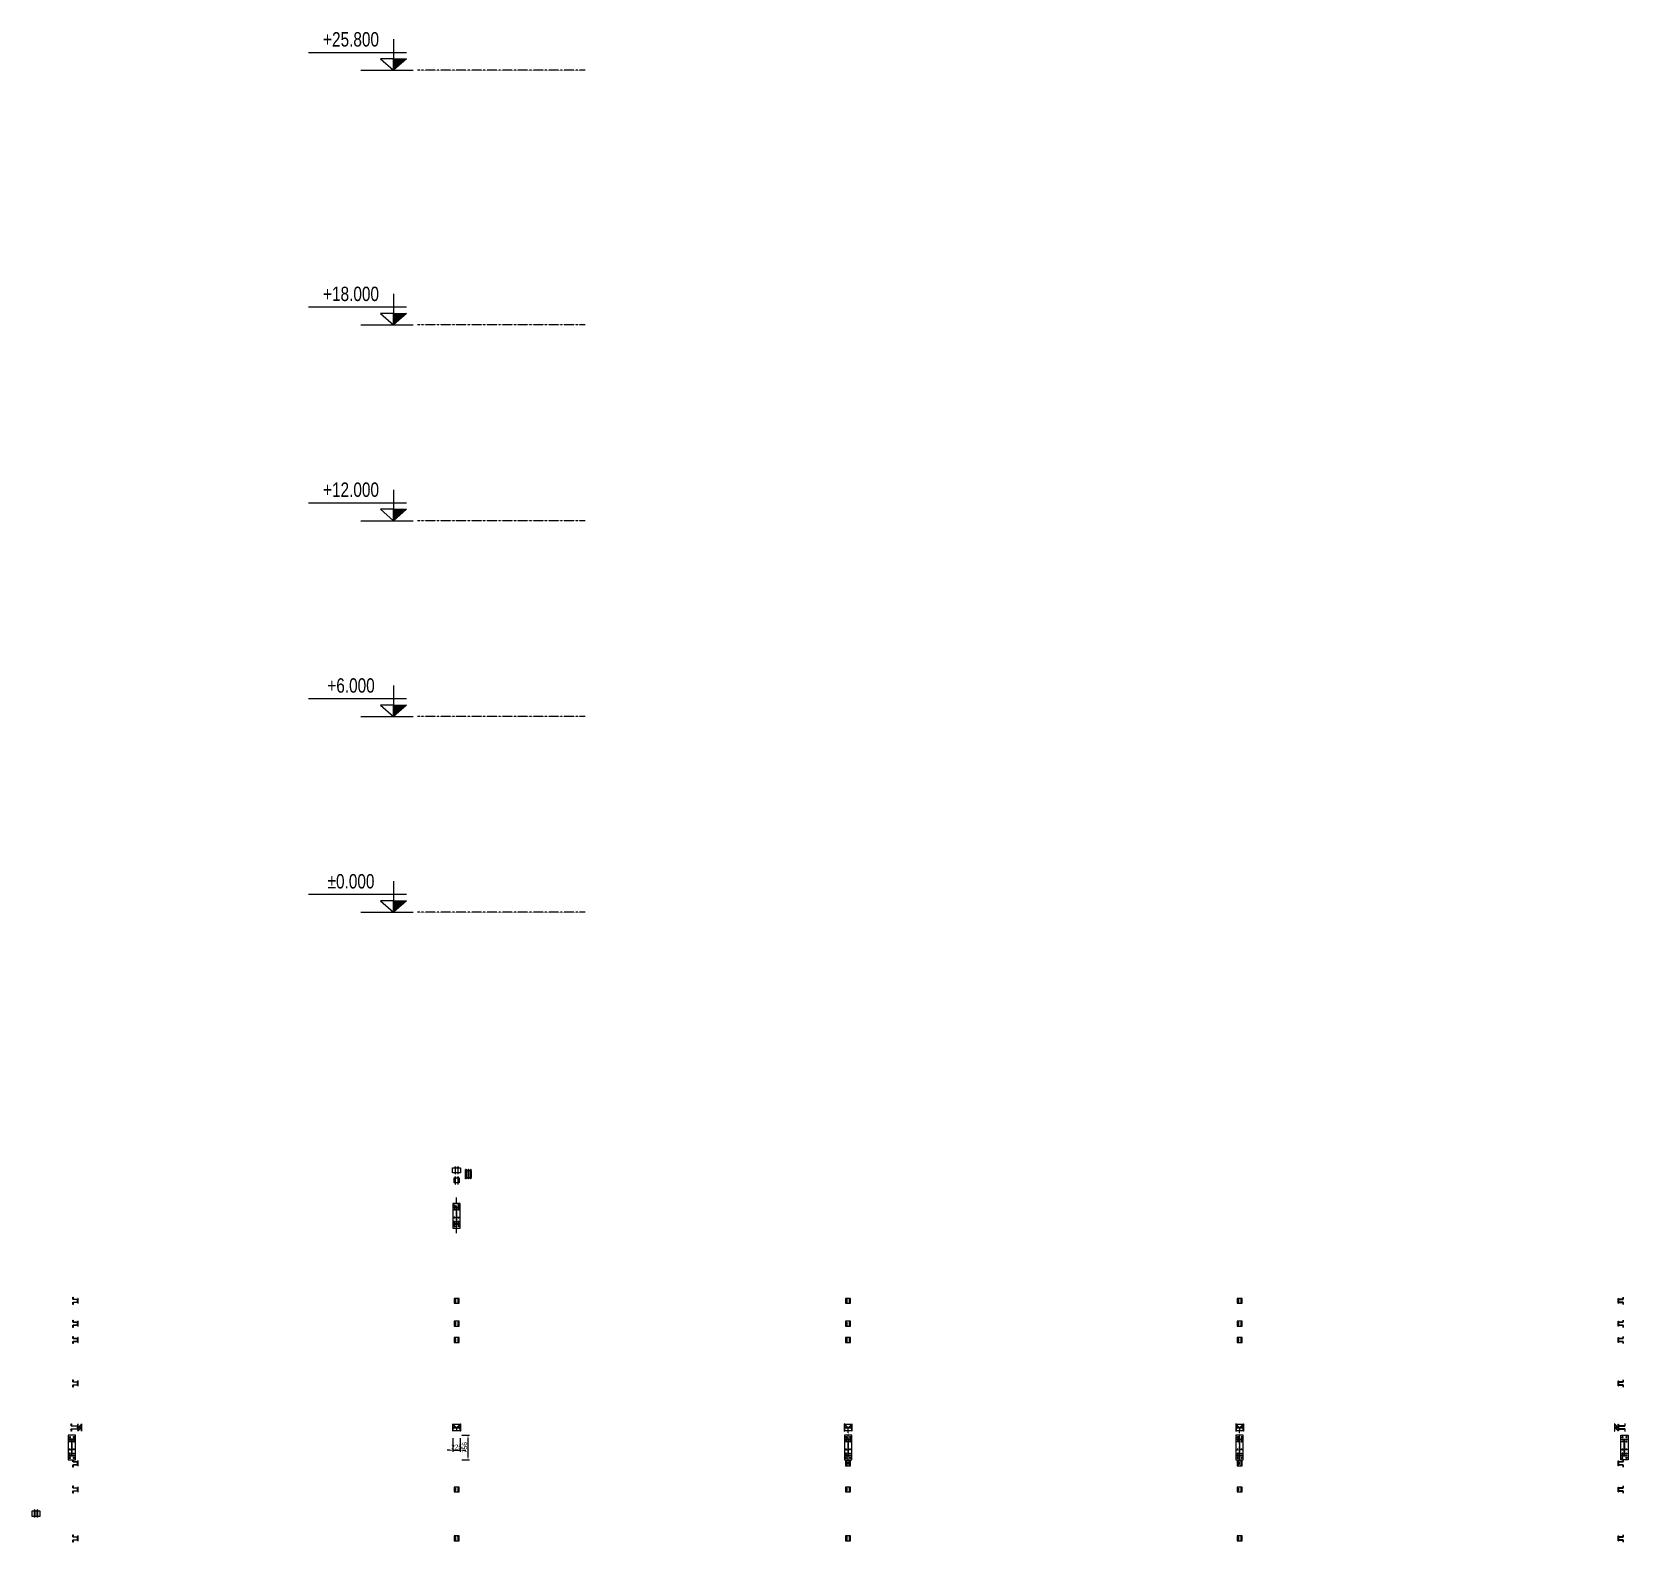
# Model space of a CAD drawing. Header units: millimetres. Extents: x -9238 to 1183474, y -200395 to 125651.
# Drawn here: x 1134554 to 1183474, y -187952 to -141676 of the extents above; entities that cross this region are included whole.
import ezdxf
from ezdxf.enums import TextEntityAlignment as Align

# ---------------------------------------------------------------- set-up
doc = ezdxf.new("R2010")
doc.units = ezdxf.units.MM
doc.header["$LTSCALE"] = 5
doc.header["$PDMODE"] = 35
doc.header["$PDSIZE"] = 5
doc.linetypes.add('CENTER', pattern=[2, 1.25, -0.25, 0.25, -0.25])
doc.linetypes.add('HIDDEN', pattern=[0.375, 0.25, -0.125])
for name, color, linetype in [('10_Steel_QHP', 7, 'Continuous'), ('17_Steel section_QHP', 210, 'Continuous'), ('18_Steel plate_QHP', 140, 'Continuous'), ('19_Bolt_QHP', 2, 'Continuous'), ('1_Gridline_QHP', 251, 'CENTER'), ('26_Checker plate_QHP', 146, 'Continuous'), ('2_Hidden_QHP', 8, 'HIDDEN'), ('4_Text data_QHP', 255, 'Continuous'), ('9_Dim_QHP', 7, 'Continuous')]:
    doc.layers.add(name, color=color, linetype=linetype)
doc.styles.add('VNI', font='vn_vni.shx', dxfattribs={"width": 0.8})
doc.dimstyles.new('QHP 1-50', dxfattribs={"dimscale": 50, "dimtxt": 3, "dimasz": 1.75, "dimexe": 1, "dimexo": 1, "dimgap": 0.5, "dimtad": 1, "dimdec": 0, "dimzin": 0, "dimdsep": 46, "dimtxsty": 'VNI', "dimcen": 4, "dimdle": 1, "dimclrd": 251, "dimclre": 251, "dimclrt": 255, "dimazin": 0, "dimtfac": 1, "dimtdec": 0, "dimtix": 1, "dimtmove": 2, "dimatfit": 3, "dimldrblk": 'OPEN30', "dimfxl": 7.5, "dimfxlon": 1, "dimtolj": 1, "dimtzin": 0, "dimarcsym": 0})
pattern_1 = [(45, (-78083.88, -307284.343), (-13.47038418, 13.47038418), []), (45, (-78074.9, -307284.343), (-13.47038418, 13.47038418), [])]
pattern_2 = [(45, (-1121545.437, -584787.4727), (-2.2450640303, 2.2450640303), [])]
pattern_3 = [(45, (-1120681.2776, -582107.4727), (-2.2450640303, 2.2450640303), [])]
pattern_4 = [(45, (-1120681.2776, -581607.4727), (-2.2450640303, 2.2450640303), [])]
pattern_5 = [(45, (-1120681.2776, -583437.4727), (-2.2450640303, 2.2450640303), [])]
pattern_6 = [(45, (-1120681.2776, -585887.4727), (-2.2450640303, 2.2450640303), [])]
pattern_7 = [(45, (-1120681.2776, -586687.4727), (-2.2450640303, 2.2450640303), [])]
pattern_8 = [(45, (-1120681.2776, -588187.4727), (-2.2450640303, 2.2450640303), [])]
pattern_9 = [(45, (-1120681.2776, -580907.4727), (-2.2450640303, 2.2450640303), [])]
pattern_10 = [(45, (-1213860.482, -121851.399), (-13.47038418, 13.47038418), []), (45, (-1213851.502, -121851.399), (-13.47038418, 13.47038418), [])]

msp = doc.modelspace()

# ---------------------------------------------------------------- blocks, each defined once
blk = doc.blocks.new('A$C7a43958b')
at = {"color": 6}
for points in [[(-45, 150), (-35, 150), (-35, 185), (-45, 185)], [(-45, 0), (-35, 0), (-35, -35), (-45, -35)], [(35, 150), (45, 150), (45, 185), (35, 185)], [(35, 0), (45, 0), (45, -35), (35, -35)]]:
    blk.add_lwpolyline(points, close=True, dxfattribs=at)
at = {"layer": '18_Steel plate_QHP'}
blk.add_lwpolyline([(-125, 0), (125, 0), (125, 150), (-125, 150)], close=True, dxfattribs=at)
at = {"layer": '1_Gridline_QHP'}
for p, q in [((-40, 190), (-40, -40)), ((40, 190), (40, -40))]:
    blk.add_line(p, q, dxfattribs=at)
at = {"layer": '2_Hidden_QHP'}
for points in [[(-45, -35), (-45, 185), (-35, 185), (-35, -35)], [(35, -35), (35, 185), (45, 185), (45, -35)]]:
    blk.add_lwpolyline(points, close=True, dxfattribs=at)
blk = doc.blocks.new('TT_AB_M30_B_QHP')
at = {"layer": '19_Bolt_QHP'}
for p, q in [((-27, 0), (27, 0)), ((0, 27), (0, -27))]:
    blk.add_line(p, q, dxfattribs=at)
at = {"layer": '19_Bolt_QHP', "flags": 128}
for points in [[(-27, 27, 0.5, 0.5, 0), (27, -27, 2, 2, 0)], [(27, 27, 0.5, 0.5, 0), (-27, -27, 2, 2, 0)]]:
    blk.add_lwpolyline(points, format="xyseb", dxfattribs=at)
at = {"layer": '19_Bolt_QHP'}
blk.add_circle((0, 0), 15, dxfattribs=at)
blk = doc.blocks.new('AB-001')
at = {"layer": '17_Steel section_QHP'}
h = blk.add_hatch(dxfattribs=at)
h.set_pattern_fill('ANSI32', color=256, scale=2)
h.set_pattern_definition(pattern_10)
h.paths.add_polyline_path([(-88, 120), (88, 120), (88, 128), (2, 128), (2, 628), (88, 628), (88, 636), (-88, 636), (-88, 628), (-2, 628), (-2, 128), (-88, 128)])
blk.add_lwpolyline([(-88, 120), (88, 120), (88, 128), (2, 128), (2, 628), (88, 628), (88, 636), (-88, 636), (-88, 628), (-2, 628), (-2, 128), (-88, 128)], close=True, dxfattribs=at)
at = {"layer": '18_Steel plate_QHP'}
blk.add_lwpolyline([(-112, 0), (112, 0), (112, 756), (-112, 756)], close=True, dxfattribs=at)
at = {"layer": '1_Gridline_QHP'}
blk.add_line((0, -154), (0, 930), dxfattribs=at)
at = {"layer": '19_Bolt_QHP'}
for p in [(-60, 696), (-60, 566)]:
    blk.add_blockref('TT_AB_M30_B_QHP', p, dxfattribs=at)
at = {"layer": '19_Bolt_QHP', "xscale": -1}
for p in [(60, 696), (60, 566)]:
    blk.add_blockref('TT_AB_M30_B_QHP', p, dxfattribs=at)
at = {"layer": '19_Bolt_QHP', "xscale": -1, "rotation": 180}
for p in [(-60, 320), (-60, 190), (-60, 60)]:
    blk.add_blockref('TT_AB_M30_B_QHP', p, dxfattribs=at)
at = {"layer": '19_Bolt_QHP', "rotation": 180}
for p in [(60, 320), (60, 190), (60, 60)]:
    blk.add_blockref('TT_AB_M30_B_QHP', p, dxfattribs=at)
blk = doc.blocks.new('*D103')
at = {"layer": '9_Dim_QHP', "color": 251, "lineweight": -2, "transparency": 16777216}
for p, q in [((1147732, -184677), (1147968, -184677)), ((1147918, -184764), (1147918, -185345)), ((1147732, -185433), (1147968, -185433))]:
    blk.add_line(p, q, dxfattribs=at)
at = {"layer": '9_Dim_QHP', "color": 251, "transparency": 16777216}
for points in [[(1147904, -184764), (1147933, -184764), (1147918, -184677)], [(1147904, -185345), (1147933, -185345), (1147918, -185433)]]:
    blk.add_solid(points, dxfattribs=at)
at = {"layer": 'Defpoints', "color": 0, "transparency": 16777216}
for p in [(1147682, -184677), (1147682, -185433), (1147918, -185433)]:
    blk.add_point(p, dxfattribs=at)
at = {"layer": '9_Dim_QHP', "color": 255, "transparency": 16777216, "insert": (1147818, -185055), "char_height": 150, "attachment_point": 5, "rotation": 90, "style": 'VNI'}
blk.add_mtext('\\A1;756', dxfattribs=at)
blk = doc.blocks.new('_Open30')
at = {"lineweight": -2}
for p, q in [((-1, 0.27), (0, 0)), ((0, 0), (-1, -0.27)), ((0, 0), (-1, 0))]:
    blk.add_line(p, q, dxfattribs=at)
blk = doc.blocks.new('*D104')
at = {"layer": '9_Dim_QHP', "color": 251, "lineweight": -2, "transparency": 16777216}
for p, q in [((1147457, -184765), (1147457, -185190)), ((1147682, -184765), (1147682, -185190)), ((1147369, -185140), (1147282, -185140)), ((1147457, -185140), (1147682, -185140)), ((1147769, -185140), (1147857, -185140))]:
    blk.add_line(p, q, dxfattribs=at)
at = {"layer": '9_Dim_QHP', "color": 251, "transparency": 16777216}
for points in [[(1147369, -185126), (1147369, -185155), (1147457, -185140)], [(1147769, -185126), (1147769, -185155), (1147682, -185140)]]:
    blk.add_solid(points, dxfattribs=at)
at = {"layer": 'Defpoints', "color": 0, "transparency": 16777216}
for p in [(1147457, -184677), (1147682, -184677), (1147682, -185140)]:
    blk.add_point(p, dxfattribs=at)
at = {"layer": '9_Dim_QHP', "color": 255, "transparency": 16777216, "insert": (1147569, -185040), "char_height": 150, "attachment_point": 5, "style": 'VNI'}
blk.add_mtext('\\A1;225', dxfattribs=at)
blk = doc.blocks.new('EB-002')
at = {"color": 6}
for points in [[(-45, 150), (-35, 150), (-35, 185), (-45, 185)], [(-45, 0), (-35, 0), (-35, -35), (-45, -35)], [(35, 150), (45, 150), (45, 185), (35, 185)], [(35, 0), (45, 0), (45, -35), (35, -35)]]:
    blk.add_lwpolyline(points, close=True, dxfattribs=at)
at = {"layer": '18_Steel plate_QHP'}
blk.add_lwpolyline([(-125, 0), (125, 0), (125, 150), (-125, 150)], close=True, dxfattribs=at)
at = {"layer": '1_Gridline_QHP'}
for p, q in [((-40, 190), (-40, -40)), ((40, 190), (40, -40))]:
    blk.add_line(p, q, dxfattribs=at)
at = {"layer": '2_Hidden_QHP'}
for points in [[(-45, -35), (-45, 185), (-35, 185), (-35, -35)], [(35, -35), (35, 185), (45, 185), (45, -35)]]:
    blk.add_lwpolyline(points, close=True, dxfattribs=at)
blk = doc.blocks.new('EB-001')
at = {"color": 6}
for points in [[(-79, 200), (-67, 200), (-67, 245), (-79, 245)], [(-79, 0), (-67, 0), (-67, -45), (-79, -45)], [(-4, 200), (8, 200), (8, 245), (-4, 245)], [(-4, 0), (8, 0), (8, -45), (-4, -45)], [(71, 200), (83, 200), (83, 245), (71, 245)], [(71, 0), (83, 0), (83, -45), (71, -45)]]:
    blk.add_lwpolyline(points, close=True, dxfattribs=at)
at = {"layer": '18_Steel plate_QHP'}
blk.add_lwpolyline([(-98, 0), (102, 0), (102, 200), (-98, 200)], close=True, dxfattribs=at)
at = {"layer": '1_Gridline_QHP'}
for p, q in [((-73, 250), (-73, -50)), ((2, 250), (2, -50)), ((77, 250), (77, -50))]:
    blk.add_line(p, q, dxfattribs=at)
at = {"layer": '2_Hidden_QHP'}
for points in [[(-79, -45), (-79, 245), (-67, 245), (-67, -45)], [(-4, -45), (-4, 245), (8, 245), (8, -45)], [(71, -45), (71, 245), (83, 245), (83, -45)]]:
    blk.add_lwpolyline(points, close=True, dxfattribs=at)
blk = doc.blocks.new('EB-003')
at = {"color": 6}
for points in [[(-45, 150), (-35, 150), (-35, 185), (-45, 185)], [(-45, 0), (-35, 0), (-35, -35), (-45, -35)], [(35, 150), (45, 150), (45, 185), (35, 185)], [(35, 0), (45, 0), (45, -35), (35, -35)]]:
    blk.add_lwpolyline(points, close=True, dxfattribs=at)
at = {"layer": '18_Steel plate_QHP'}
blk.add_lwpolyline([(-75, 0), (75, 0), (75, 150), (-75, 150)], close=True, dxfattribs=at)
at = {"layer": '1_Gridline_QHP'}
for p, q in [((-40, 190), (-40, -40)), ((40, 190), (40, -40))]:
    blk.add_line(p, q, dxfattribs=at)
at = {"layer": '2_Hidden_QHP'}
for points in [[(-45, -35), (-45, 185), (-35, 185), (-35, -35)], [(35, -35), (35, 185), (45, 185), (45, -35)]]:
    blk.add_lwpolyline(points, close=True, dxfattribs=at)
blk = doc.blocks.new('QHP_LEVEL')
blk.add_hatch(color=1).paths.add_polyline_path([(-1, 1.75), (-3, 0), (-3, 1.75)])
at = {"color": 1}
for p, q in [((-16, 2.75), (-3, 2.75)), ((-3, 4.75), (-3, 1.75)), ((-3, 2.75), (-1, 2.75)), ((-8, 0), (0, 0))]:
    blk.add_line(p, q, dxfattribs=at)
blk.add_lwpolyline([(-3, 1.75), (-5, 1.75), (-3, 0)], dxfattribs=at)
blk.add_lwpolyline([(-1, 1.75), (-3, 0), (-3, 1.75)], close=True, dxfattribs=at)
at = {"layer": '4_Text data_QHP', "style": 'VNI', "width": 0.8}
for tag, p in [('CODE', (-9.5, 4.75)), ('(C.H)', (-12.5, 0.75))]:
    blk.add_attdef(tag, text='', height=2.2, dxfattribs=at).set_placement(p, align=Align.MIDDLE_CENTER)
blk = doc.blocks.new('levelBlock')
at = {"layer": '1_Gridline_QHP'}
for p, q in [((2566, 25800), (-2566, 25800)), ((2566, 18000), (-2566, 18000)), ((2566, 12000), (-2566, 12000)), ((2566, 6000), (-2566, 6000)), ((2566, 0), (-2566, 0))]:
    blk.add_line(p, q, dxfattribs=at)
at = {"layer": '10_Steel_QHP'}
ref = blk.add_blockref('QHP_LEVEL', (-2708, 25800), dxfattribs=dict(at, xscale=200, yscale=200, zscale=200))
ref.add_attrib('CODE', '+25.800', dxfattribs={"layer": '4_Text data_QHP', "height": 440, "style": 'VNI', "width": 0.8}).set_placement((-4608, 26750), align=Align.MIDDLE_CENTER)
ref = blk.add_blockref('QHP_LEVEL', (-2708, 18000), dxfattribs=dict(at, xscale=200, yscale=200, zscale=200))
ref.add_attrib('CODE', '+18.000', dxfattribs={"layer": '4_Text data_QHP', "height": 440, "style": 'VNI', "width": 0.8}).set_placement((-4608, 18950), align=Align.MIDDLE_CENTER)
ref = blk.add_blockref('QHP_LEVEL', (-2708, 12000), dxfattribs=dict(at, xscale=200, yscale=200, zscale=200))
ref.add_attrib('CODE', '+12.000', dxfattribs={"layer": '4_Text data_QHP', "height": 440, "style": 'VNI', "width": 0.8}).set_placement((-4608, 12950), align=Align.MIDDLE_CENTER)
ref = blk.add_blockref('QHP_LEVEL', (-2708, 6000), dxfattribs=dict(at, xscale=200, yscale=200, zscale=200))
ref.add_attrib('CODE', '+6.000', dxfattribs={"layer": '4_Text data_QHP', "height": 440, "style": 'VNI', "width": 0.8}).set_placement((-4608, 6950), align=Align.MIDDLE_CENTER)
ref = blk.add_blockref('QHP_LEVEL', (-2708, 0), dxfattribs=dict(at, xscale=200, yscale=200, zscale=200))
ref.add_attrib('CODE', '%%P0.000', dxfattribs={"layer": '4_Text data_QHP', "height": 440, "style": 'VNI', "width": 0.8}).set_placement((-4608, 950), align=Align.MIDDLE_CENTER)
blk = doc.blocks.new('A$Cb48cd430')
at = {"layer": '17_Steel section_QHP'}
h = blk.add_hatch(dxfattribs=at)
h.set_pattern_fill('ANSI32', color=256, scale=2)
h.set_pattern_definition(pattern_10)
h.paths.add_polyline_path([(-88, 120), (88, 120), (88, 128), (2, 128), (2, 628), (88, 628), (88, 636), (-88, 636), (-88, 628), (-2, 628), (-2, 128), (-88, 128)])
blk.add_lwpolyline([(-88, 120), (88, 120), (88, 128), (2, 128), (2, 628), (88, 628), (88, 636), (-88, 636), (-88, 628), (-2, 628), (-2, 128), (-88, 128)], close=True, dxfattribs=at)
at = {"layer": '18_Steel plate_QHP'}
blk.add_lwpolyline([(-112, 0), (112, 0), (112, 756), (-112, 756)], close=True, dxfattribs=at)
at = {"layer": '1_Gridline_QHP'}
blk.add_line((0, -154), (0, 930), dxfattribs=at)
at = {"layer": '19_Bolt_QHP'}
for p in [(-60, 696), (-60, 566)]:
    blk.add_blockref('TT_AB_M30_B_QHP', p, dxfattribs=at)
at = {"layer": '19_Bolt_QHP', "xscale": -1}
for p in [(60, 696), (60, 566)]:
    blk.add_blockref('TT_AB_M30_B_QHP', p, dxfattribs=at)
at = {"layer": '19_Bolt_QHP', "xscale": -1, "rotation": 180}
for p in [(-60, 320), (-60, 190), (-60, 60)]:
    blk.add_blockref('TT_AB_M30_B_QHP', p, dxfattribs=at)
at = {"layer": '19_Bolt_QHP', "rotation": 180}
for p in [(60, 320), (60, 190), (60, 60)]:
    blk.add_blockref('TT_AB_M30_B_QHP', p, dxfattribs=at)

# ---------------------------------------------------------------- dimensions: what is measured, and where the dimension line sits
at = {"layer": '9_Dim_QHP'}
dim = msp.add_linear_dim(base=(1147681.6, -185140.2), p1=(1147456.6, -184676.9), p2=(1147681.6, -184676.9), dimstyle='QHP 1-50', dxfattribs=at)
dim.commit()
dim.dimension.update_dxf_attribs({"geometry": '*D104', "text_midpoint": (1147569.1, -185040.2)})
dim = msp.add_linear_dim(base=(1147918.1, -185432.9), p1=(1147681.6, -184676.9), p2=(1147681.6, -185432.9), angle=90, dimstyle='QHP 1-50', dxfattribs=at)
dim.commit()
dim.dimension.update_dxf_attribs({"geometry": '*D103', "text_midpoint": (1147818.1, -185054.9)})

# ---------------------------------------------------------------- hatches: boundary and pattern name
at = {"layer": '17_Steel section_QHP'}
h = msp.add_hatch(dxfattribs=at)
h.set_pattern_fill('ANSI32', color=256, scale=2)
h.set_pattern_definition(pattern_1)
h.paths.add_polyline_path([(1135689.1, -185312.9), (1135864.1, -185312.9), (1135864.1, -185304.9), (1135779.1, -185304.9), (1135779.1, -184804.9), (1135864.1, -184804.9), (1135864.1, -184796.9), (1135689.1, -184796.9), (1135689.1, -184804.9), (1135774.1, -184804.9), (1135774.1, -185304.9), (1135689.1, -185304.9)])
h = msp.add_hatch(dxfattribs=at)
h.set_pattern_fill('ANSI32', color=256, scale=2)
h.set_pattern_definition(pattern_1)
h.paths.add_polyline_path([(1183449.1, -185312.9), (1183274.1, -185312.9), (1183274.1, -185304.9), (1183359.1, -185304.9), (1183359.1, -184804.9), (1183274.1, -184804.9), (1183274.1, -184796.9), (1183449.1, -184796.9), (1183449.1, -184804.9), (1183364.1, -184804.9), (1183364.1, -185304.9), (1183449.1, -185304.9)])
at = {"layer": '26_Checker plate_QHP'}
h = msp.add_hatch(dxfattribs=at)
h.set_pattern_fill('ANSI31', color=256)
h.set_pattern_definition(pattern_9)
h.paths.add_polyline_path([(1135969.1, -180634.7), (1135969.1, -180484.7), (1135961.1, -180484.7), (1135961.1, -180634.7)])
h = msp.add_hatch(dxfattribs=at)
h.set_pattern_fill('ANSI31', color=256)
h.set_pattern_definition(pattern_9)
h.paths.add_polyline_path([(1183169.1, -180634.7), (1183169.1, -180484.7), (1183177.1, -180484.7), (1183177.1, -180634.7)])
h = msp.add_hatch(dxfattribs=at)
h.set_pattern_fill('ANSI31', color=256)
h.set_pattern_definition(pattern_4)
h.paths.add_polyline_path([(1135969.1, -181334.7), (1135969.1, -181184.7), (1135961.1, -181184.7), (1135961.1, -181334.7)])
h = msp.add_hatch(dxfattribs=at)
h.set_pattern_fill('ANSI31', color=256)
h.set_pattern_definition(pattern_4)
h.paths.add_polyline_path([(1183169.1, -181334.7), (1183169.1, -181184.7), (1183177.1, -181184.7), (1183177.1, -181334.7)])
h = msp.add_hatch(dxfattribs=at)
h.set_pattern_fill('ANSI31', color=256)
h.set_pattern_definition(pattern_3)
h.paths.add_polyline_path([(1135969.1, -181834.7), (1135969.1, -181684.7), (1135961.1, -181684.7), (1135961.1, -181834.7)])
h = msp.add_hatch(dxfattribs=at)
h.set_pattern_fill('ANSI31', color=256)
h.set_pattern_definition(pattern_3)
h.paths.add_polyline_path([(1183169.1, -181834.7), (1183169.1, -181684.7), (1183177.1, -181684.7), (1183177.1, -181834.7)])
h = msp.add_hatch(dxfattribs=at)
h.set_pattern_fill('ANSI31', color=256)
h.set_pattern_definition(pattern_5)
h.paths.add_polyline_path([(1135969.1, -183164.7), (1135969.1, -183014.7), (1135961.1, -183014.7), (1135961.1, -183164.7)])
h = msp.add_hatch(dxfattribs=at)
h.set_pattern_fill('ANSI31', color=256)
h.set_pattern_definition(pattern_5)
h.paths.add_polyline_path([(1183169.1, -183164.7), (1183169.1, -183014.7), (1183177.1, -183014.7), (1183177.1, -183164.7)])
h = msp.add_hatch(dxfattribs=at)
h.set_pattern_fill('ANSI31', color=256)
h.set_pattern_definition(pattern_2)
h.paths.add_polyline_path([(1135969.1, -184539.7), (1135969.1, -184339.7), (1135957.1, -184339.7), (1135957.1, -184539.7)])
h = msp.add_hatch(dxfattribs=at)
h.set_pattern_fill('ANSI31', color=256)
h.set_pattern_definition(pattern_2)
h.paths.add_polyline_path([(1183169.1, -184539.7), (1183169.1, -184339.7), (1183181.1, -184339.7), (1183181.1, -184539.7)])
h = msp.add_hatch(dxfattribs=at)
h.set_pattern_fill('ANSI31', color=256)
h.set_pattern_definition(pattern_6)
h.paths.add_polyline_path([(1135969.1, -185614.7), (1135969.1, -185464.7), (1135961.1, -185464.7), (1135961.1, -185614.7)])
h = msp.add_hatch(dxfattribs=at)
h.set_pattern_fill('ANSI31', color=256)
h.set_pattern_definition(pattern_6)
h.paths.add_polyline_path([(1183169.1, -185614.7), (1183169.1, -185464.7), (1183177.1, -185464.7), (1183177.1, -185614.7)])
h = msp.add_hatch(dxfattribs=at)
h.set_pattern_fill('ANSI31', color=256)
h.set_pattern_definition(pattern_7)
h.paths.add_polyline_path([(1135969.1, -186414.7), (1135969.1, -186264.7), (1135961.1, -186264.7), (1135961.1, -186414.7)])
h = msp.add_hatch(dxfattribs=at)
h.set_pattern_fill('ANSI31', color=256)
h.set_pattern_definition(pattern_7)
h.paths.add_polyline_path([(1183169.1, -186414.7), (1183169.1, -186264.7), (1183177.1, -186264.7), (1183177.1, -186414.7)])
h = msp.add_hatch(dxfattribs=at)
h.set_pattern_fill('ANSI31', color=256)
h.set_pattern_definition(pattern_8)
h.paths.add_polyline_path([(1135969.1, -187914.7), (1135969.1, -187764.7), (1135961.1, -187764.7), (1135961.1, -187914.7)])
h = msp.add_hatch(dxfattribs=at)
h.set_pattern_fill('ANSI31', color=256)
h.set_pattern_definition(pattern_8)
h.paths.add_polyline_path([(1183169.1, -187914.7), (1183169.1, -187764.7), (1183177.1, -187764.7), (1183177.1, -187914.7)])

# ---------------------------------------------------------------- linework, layer by layer
at = {"layer": '10_Steel_QHP', "color": 6}
for points in [[(1135811.1, -180671.7), (1135811.1, -180614.7, -0.4142136), (1135824.1, -180601.7), (1135951.1, -180601.7, 0.4142136), (1135953.1, -180599.7), (1135953.1, -180519.7, 0.4142136), (1135951.1, -180517.7), (1135824.1, -180517.7, -0.4142136), (1135811.1, -180504.7), (1135811.1, -180447.7), (1135819.1, -180447.7), (1135819.1, -180504.7, 0.4142136), (1135824.1, -180509.7), (1135951.1, -180509.7, -0.4142136), (1135961.1, -180519.7), (1135961.1, -180599.7, -0.4142136), (1135951.1, -180609.7), (1135824.1, -180609.7, 0.4142136), (1135819.1, -180614.7), (1135819.1, -180671.7)], [(1183327.1, -180671.7), (1183327.1, -180614.7, 0.4142136), (1183314.1, -180601.7), (1183187.1, -180601.7, -0.4142136), (1183185.1, -180599.7), (1183185.1, -180519.7, -0.4142136), (1183187.1, -180517.7), (1183314.1, -180517.7, 0.4142136), (1183327.1, -180504.7), (1183327.1, -180447.7), (1183319.1, -180447.7), (1183319.1, -180504.7, -0.4142136), (1183314.1, -180509.7), (1183187.1, -180509.7, 0.4142136), (1183177.1, -180519.7), (1183177.1, -180599.7, 0.4142136), (1183187.1, -180609.7), (1183314.1, -180609.7, -0.4142136), (1183319.1, -180614.7), (1183319.1, -180671.7)], [(1135811.1, -181371.7), (1135811.1, -181314.7, -0.4142136), (1135824.1, -181301.7), (1135951.1, -181301.7, 0.4142136), (1135953.1, -181299.7), (1135953.1, -181219.7, 0.4142136), (1135951.1, -181217.7), (1135824.1, -181217.7, -0.4142136), (1135811.1, -181204.7), (1135811.1, -181147.7), (1135819.1, -181147.7), (1135819.1, -181204.7, 0.4142136), (1135824.1, -181209.7), (1135951.1, -181209.7, -0.4142136), (1135961.1, -181219.7), (1135961.1, -181299.7, -0.4142136), (1135951.1, -181309.7), (1135824.1, -181309.7, 0.4142136), (1135819.1, -181314.7), (1135819.1, -181371.7)], [(1183327.1, -181371.7), (1183327.1, -181314.7, 0.4142136), (1183314.1, -181301.7), (1183187.1, -181301.7, -0.4142136), (1183185.1, -181299.7), (1183185.1, -181219.7, -0.4142136), (1183187.1, -181217.7), (1183314.1, -181217.7, 0.4142136), (1183327.1, -181204.7), (1183327.1, -181147.7), (1183319.1, -181147.7), (1183319.1, -181204.7, -0.4142136), (1183314.1, -181209.7), (1183187.1, -181209.7, 0.4142136), (1183177.1, -181219.7), (1183177.1, -181299.7, 0.4142136), (1183187.1, -181309.7), (1183314.1, -181309.7, -0.4142136), (1183319.1, -181314.7), (1183319.1, -181371.7)], [(1135811.1, -181871.7), (1135811.1, -181814.7, -0.4142136), (1135824.1, -181801.7), (1135951.1, -181801.7, 0.4142136), (1135953.1, -181799.7), (1135953.1, -181719.7, 0.4142136), (1135951.1, -181717.7), (1135824.1, -181717.7, -0.4142136), (1135811.1, -181704.7), (1135811.1, -181647.7), (1135819.1, -181647.7), (1135819.1, -181704.7, 0.4142136), (1135824.1, -181709.7), (1135951.1, -181709.7, -0.4142136), (1135961.1, -181719.7), (1135961.1, -181799.7, -0.4142136), (1135951.1, -181809.7), (1135824.1, -181809.7, 0.4142136), (1135819.1, -181814.7), (1135819.1, -181871.7)], [(1183327.1, -181871.7), (1183327.1, -181814.7, 0.4142136), (1183314.1, -181801.7), (1183187.1, -181801.7, -0.4142136), (1183185.1, -181799.7), (1183185.1, -181719.7, -0.4142136), (1183187.1, -181717.7), (1183314.1, -181717.7, 0.4142136), (1183327.1, -181704.7), (1183327.1, -181647.7), (1183319.1, -181647.7), (1183319.1, -181704.7, -0.4142136), (1183314.1, -181709.7), (1183187.1, -181709.7, 0.4142136), (1183177.1, -181719.7), (1183177.1, -181799.7, 0.4142136), (1183187.1, -181809.7), (1183314.1, -181809.7, -0.4142136), (1183319.1, -181814.7), (1183319.1, -181871.7)], [(1135811.1, -183201.7), (1135811.1, -183144.7, -0.4142136), (1135824.1, -183131.7), (1135951.1, -183131.7, 0.4142136), (1135953.1, -183129.7), (1135953.1, -183049.7, 0.4142136), (1135951.1, -183047.7), (1135824.1, -183047.7, -0.4142136), (1135811.1, -183034.7), (1135811.1, -182977.7), (1135819.1, -182977.7), (1135819.1, -183034.7, 0.4142136), (1135824.1, -183039.7), (1135951.1, -183039.7, -0.4142136), (1135961.1, -183049.7), (1135961.1, -183129.7, -0.4142136), (1135951.1, -183139.7), (1135824.1, -183139.7, 0.4142136), (1135819.1, -183144.7), (1135819.1, -183201.7)], [(1183327.1, -183201.7), (1183327.1, -183144.7, 0.4142136), (1183314.1, -183131.7), (1183187.1, -183131.7, -0.4142136), (1183185.1, -183129.7), (1183185.1, -183049.7, -0.4142136), (1183187.1, -183047.7), (1183314.1, -183047.7, 0.4142136), (1183327.1, -183034.7), (1183327.1, -182977.7), (1183319.1, -182977.7), (1183319.1, -183034.7, -0.4142136), (1183314.1, -183039.7), (1183187.1, -183039.7, 0.4142136), (1183177.1, -183049.7), (1183177.1, -183129.7, 0.4142136), (1183187.1, -183139.7), (1183314.1, -183139.7, -0.4142136), (1183319.1, -183144.7), (1183319.1, -183201.7)], [(1135757.1, -184551.7), (1135757.1, -184494.7, -0.4142136), (1135770.1, -184481.7), (1135947.1, -184481.7, 0.4142136), (1135949.1, -184479.7), (1135949.1, -184399.7, 0.4142136), (1135947.1, -184397.7), (1135770.1, -184397.7, -0.4142136), (1135757.1, -184384.7), (1135757.1, -184327.7), (1135765.1, -184327.7), (1135765.1, -184384.7, 0.4142136), (1135770.1, -184389.7), (1135947.1, -184389.7, -0.4142136), (1135957.1, -184399.7), (1135957.1, -184479.7, -0.4142136), (1135947.1, -184489.7), (1135770.1, -184489.7, 0.4142136), (1135765.1, -184494.7), (1135765.1, -184551.7)], [(1183381.1, -184551.7), (1183381.1, -184494.7, 0.4142136), (1183368.1, -184481.7), (1183191.1, -184481.7, -0.4142136), (1183189.1, -184479.7), (1183189.1, -184399.7, -0.4142136), (1183191.1, -184397.7), (1183368.1, -184397.7, 0.4142136), (1183381.1, -184384.7), (1183381.1, -184327.7), (1183373.1, -184327.7), (1183373.1, -184384.7, -0.4142136), (1183368.1, -184389.7), (1183191.1, -184389.7, 0.4142136), (1183181.1, -184399.7), (1183181.1, -184479.7, 0.4142136), (1183191.1, -184489.7), (1183368.1, -184489.7, -0.4142136), (1183373.1, -184494.7), (1183373.1, -184551.7)], [(1135811.1, -185651.7), (1135811.1, -185594.7, -0.4142136), (1135824.1, -185581.7), (1135951.1, -185581.7, 0.4142136), (1135953.1, -185579.7), (1135953.1, -185499.7, 0.4142136), (1135951.1, -185497.7), (1135824.1, -185497.7, -0.4142136), (1135811.1, -185484.7), (1135811.1, -185427.7), (1135819.1, -185427.7), (1135819.1, -185484.7, 0.4142136), (1135824.1, -185489.7), (1135951.1, -185489.7, -0.4142136), (1135961.1, -185499.7), (1135961.1, -185579.7, -0.4142136), (1135951.1, -185589.7), (1135824.1, -185589.7, 0.4142136), (1135819.1, -185594.7), (1135819.1, -185651.7)], [(1183327.1, -185651.7), (1183327.1, -185594.7, 0.4142136), (1183314.1, -185581.7), (1183187.1, -185581.7, -0.4142136), (1183185.1, -185579.7), (1183185.1, -185499.7, -0.4142136), (1183187.1, -185497.7), (1183314.1, -185497.7, 0.4142136), (1183327.1, -185484.7), (1183327.1, -185427.7), (1183319.1, -185427.7), (1183319.1, -185484.7, -0.4142136), (1183314.1, -185489.7), (1183187.1, -185489.7, 0.4142136), (1183177.1, -185499.7), (1183177.1, -185579.7, 0.4142136), (1183187.1, -185589.7), (1183314.1, -185589.7, -0.4142136), (1183319.1, -185594.7), (1183319.1, -185651.7)], [(1135811.1, -186451.7), (1135811.1, -186394.7, -0.4142136), (1135824.1, -186381.7), (1135951.1, -186381.7, 0.4142136), (1135953.1, -186379.7), (1135953.1, -186299.7, 0.4142136), (1135951.1, -186297.7), (1135824.1, -186297.7, -0.4142136), (1135811.1, -186284.7), (1135811.1, -186227.7), (1135819.1, -186227.7), (1135819.1, -186284.7, 0.4142136), (1135824.1, -186289.7), (1135951.1, -186289.7, -0.4142136), (1135961.1, -186299.7), (1135961.1, -186379.7, -0.4142136), (1135951.1, -186389.7), (1135824.1, -186389.7, 0.4142136), (1135819.1, -186394.7), (1135819.1, -186451.7)], [(1183327.1, -186451.7), (1183327.1, -186394.7, 0.4142136), (1183314.1, -186381.7), (1183187.1, -186381.7, -0.4142136), (1183185.1, -186379.7), (1183185.1, -186299.7, -0.4142136), (1183187.1, -186297.7), (1183314.1, -186297.7, 0.4142136), (1183327.1, -186284.7), (1183327.1, -186227.7), (1183319.1, -186227.7), (1183319.1, -186284.7, -0.4142136), (1183314.1, -186289.7), (1183187.1, -186289.7, 0.4142136), (1183177.1, -186299.7), (1183177.1, -186379.7, 0.4142136), (1183187.1, -186389.7), (1183314.1, -186389.7, -0.4142136), (1183319.1, -186394.7), (1183319.1, -186451.7)], [(1135811.1, -187951.7), (1135811.1, -187894.7, -0.4142136), (1135824.1, -187881.7), (1135951.1, -187881.7, 0.4142136), (1135953.1, -187879.7), (1135953.1, -187799.7, 0.4142136), (1135951.1, -187797.7), (1135824.1, -187797.7, -0.4142136), (1135811.1, -187784.7), (1135811.1, -187727.7), (1135819.1, -187727.7), (1135819.1, -187784.7, 0.4142136), (1135824.1, -187789.7), (1135951.1, -187789.7, -0.4142136), (1135961.1, -187799.7), (1135961.1, -187879.7, -0.4142136), (1135951.1, -187889.7), (1135824.1, -187889.7, 0.4142136), (1135819.1, -187894.7), (1135819.1, -187951.7)], [(1183327.1, -187951.7), (1183327.1, -187894.7, 0.4142136), (1183314.1, -187881.7), (1183187.1, -187881.7, -0.4142136), (1183185.1, -187879.7), (1183185.1, -187799.7, -0.4142136), (1183187.1, -187797.7), (1183314.1, -187797.7, 0.4142136), (1183327.1, -187784.7), (1183327.1, -187727.7), (1183319.1, -187727.7), (1183319.1, -187784.7, -0.4142136), (1183314.1, -187789.7), (1183187.1, -187789.7, 0.4142136), (1183177.1, -187799.7), (1183177.1, -187879.7, 0.4142136), (1183187.1, -187889.7), (1183314.1, -187889.7, -0.4142136), (1183319.1, -187894.7), (1183319.1, -187951.7)]]:
    msp.add_lwpolyline(points, format="xyb", close=True, dxfattribs=at)
at = {"layer": '17_Steel section_QHP'}
for points in [[(1135689.1, -185312.9), (1135864.1, -185312.9), (1135864.1, -185304.9), (1135779.1, -185304.9), (1135779.1, -184804.9), (1135864.1, -184804.9), (1135864.1, -184796.9), (1135689.1, -184796.9), (1135689.1, -184804.9), (1135774.1, -184804.9), (1135774.1, -185304.9), (1135689.1, -185304.9)], [(1183449.1, -185312.9), (1183274.1, -185312.9), (1183274.1, -185304.9), (1183359.1, -185304.9), (1183359.1, -184804.9), (1183274.1, -184804.9), (1183274.1, -184796.9), (1183449.1, -184796.9), (1183449.1, -184804.9), (1183364.1, -184804.9), (1183364.1, -185304.9), (1183449.1, -185304.9)]]:
    msp.add_lwpolyline(points, close=True, dxfattribs=at)
at = {"layer": '18_Steel plate_QHP'}
for points in [[(1135969.1, -180634.7), (1135969.1, -180484.7), (1135961.1, -180484.7), (1135961.1, -180634.7)], [(1147494.1, -180634.7), (1147644.1, -180634.7), (1147644.1, -180484.7), (1147494.1, -180484.7)], [(1159494.1, -180634.7), (1159644.1, -180634.7), (1159644.1, -180484.7), (1159494.1, -180484.7)], [(1171494.1, -180634.7), (1171644.1, -180634.7), (1171644.1, -180484.7), (1171494.1, -180484.7)], [(1183169.1, -180634.7), (1183169.1, -180484.7), (1183177.1, -180484.7), (1183177.1, -180634.7)], [(1135969.1, -181334.7), (1135969.1, -181184.7), (1135961.1, -181184.7), (1135961.1, -181334.7)], [(1147494.1, -181334.7), (1147644.1, -181334.7), (1147644.1, -181184.7), (1147494.1, -181184.7)], [(1159494.1, -181334.7), (1159644.1, -181334.7), (1159644.1, -181184.7), (1159494.1, -181184.7)], [(1171494.1, -181334.7), (1171644.1, -181334.7), (1171644.1, -181184.7), (1171494.1, -181184.7)], [(1183169.1, -181334.7), (1183169.1, -181184.7), (1183177.1, -181184.7), (1183177.1, -181334.7)], [(1135969.1, -181834.7), (1135969.1, -181684.7), (1135961.1, -181684.7), (1135961.1, -181834.7)], [(1147494.1, -181834.7), (1147644.1, -181834.7), (1147644.1, -181684.7), (1147494.1, -181684.7)], [(1159494.1, -181834.7), (1159644.1, -181834.7), (1159644.1, -181684.7), (1159494.1, -181684.7)], [(1159494.1, -181834.7), (1159644.1, -181834.7), (1159644.1, -181684.7), (1159494.1, -181684.7)], [(1159494.1, -181834.7), (1159644.1, -181834.7), (1159644.1, -181684.7), (1159494.1, -181684.7)], [(1171494.1, -181834.7), (1171644.1, -181834.7), (1171644.1, -181684.7), (1171494.1, -181684.7)], [(1171494.1, -181834.7), (1171644.1, -181834.7), (1171644.1, -181684.7), (1171494.1, -181684.7)], [(1171494.1, -181834.7), (1171644.1, -181834.7), (1171644.1, -181684.7), (1171494.1, -181684.7)], [(1183169.1, -181834.7), (1183169.1, -181684.7), (1183177.1, -181684.7), (1183177.1, -181834.7)], [(1135969.1, -183164.7), (1135969.1, -183014.7), (1135961.1, -183014.7), (1135961.1, -183164.7)], [(1183169.1, -183164.7), (1183169.1, -183014.7), (1183177.1, -183014.7), (1183177.1, -183164.7)], [(1135969.1, -184539.7), (1135969.1, -184339.7), (1135957.1, -184339.7), (1135957.1, -184539.7)], [(1136069.1, -184349.7), (1136069.1, -184424.7), (1136059.1, -184434.7), (1135989.1, -184434.7), (1135989.1, -184424.7), (1136059.1, -184349.7)], [(1136069.1, -184549.7), (1136069.1, -184329.7), (1136077.1, -184329.7), (1136077.1, -184549.7)], [(1147459.1, -184549.7), (1147459.1, -184329.7), (1147451.1, -184329.7), (1147451.1, -184549.7)], [(1147459.1, -184349.7), (1147459.1, -184424.7), (1147469.1, -184434.7), (1147539.1, -184434.7), (1147539.1, -184424.7), (1147469.1, -184349.7)], [(1147669.1, -184539.7), (1147469.1, -184539.7), (1147469.1, -184339.7), (1147669.1, -184339.7)], [(1147679.1, -184349.7), (1147679.1, -184424.7), (1147669.1, -184434.7), (1147599.1, -184434.7), (1147599.1, -184424.7), (1147669.1, -184349.7)], [(1147679.1, -184549.7), (1147679.1, -184329.7), (1147687.1, -184329.7), (1147687.1, -184549.7)], [(1159459.1, -184549.7), (1159459.1, -184329.7), (1159451.1, -184329.7), (1159451.1, -184549.7)], [(1159459.1, -184349.7), (1159459.1, -184424.7), (1159469.1, -184434.7), (1159539.1, -184434.7), (1159539.1, -184424.7), (1159469.1, -184349.7)], [(1159669.1, -184539.7), (1159469.1, -184539.7), (1159469.1, -184339.7), (1159669.1, -184339.7)], [(1159679.1, -184349.7), (1159679.1, -184424.7), (1159669.1, -184434.7), (1159599.1, -184434.7), (1159599.1, -184424.7), (1159669.1, -184349.7)], [(1159679.1, -184549.7), (1159679.1, -184329.7), (1159687.1, -184329.7), (1159687.1, -184549.7)], [(1171459.1, -184549.7), (1171459.1, -184329.7), (1171451.1, -184329.7), (1171451.1, -184549.7)], [(1171459.1, -184349.7), (1171459.1, -184424.7), (1171469.1, -184434.7), (1171539.1, -184434.7), (1171539.1, -184424.7), (1171469.1, -184349.7)], [(1171669.1, -184539.7), (1171469.1, -184539.7), (1171469.1, -184339.7), (1171669.1, -184339.7)], [(1171679.1, -184349.7), (1171679.1, -184424.7), (1171669.1, -184434.7), (1171599.1, -184434.7), (1171599.1, -184424.7), (1171669.1, -184349.7)], [(1171679.1, -184549.7), (1171679.1, -184329.7), (1171687.1, -184329.7), (1171687.1, -184549.7)], [(1183069.1, -184549.7), (1183069.1, -184329.7), (1183061.1, -184329.7), (1183061.1, -184549.7)], [(1183069.1, -184349.7), (1183069.1, -184424.7), (1183079.1, -184434.7), (1183149.1, -184434.7), (1183149.1, -184424.7), (1183079.1, -184349.7)], [(1183169.1, -184539.7), (1183169.1, -184339.7), (1183181.1, -184339.7), (1183181.1, -184539.7)], [(1135664.1, -185432.9), (1135889.1, -185432.9), (1135889.1, -184676.9), (1135664.1, -184676.9)], [(1136059.1, -184454.7), (1135969.1, -184454.7), (1135969.1, -184444.7), (1136059.1, -184444.7)], [(1135969.1, -184529.7), (1135969.1, -184464.7), (1135979.1, -184454.7), (1136049.1, -184454.7), (1136049.1, -184464.7), (1135979.1, -184529.7)], [(1136069.1, -184444.7), (1135979.1, -184444.7), (1135979.1, -184434.7), (1136069.1, -184434.7)], [(1147459.1, -184444.7), (1147549.1, -184444.7), (1147549.1, -184434.7), (1147459.1, -184434.7)], [(1147669.1, -184444.7), (1147469.1, -184444.7), (1147469.1, -184454.7), (1147669.1, -184454.7)], [(1147565.1, -184454.7), (1147565.1, -184529.7), (1147573.1, -184529.7), (1147573.1, -184454.7)], [(1147679.1, -184444.7), (1147589.1, -184444.7), (1147589.1, -184434.7), (1147679.1, -184434.7)], [(1159459.1, -184444.7), (1159549.1, -184444.7), (1159549.1, -184434.7), (1159459.1, -184434.7)], [(1159669.1, -184444.7), (1159469.1, -184444.7), (1159469.1, -184454.7), (1159669.1, -184454.7)], [(1159565.1, -184454.7), (1159565.1, -184529.7), (1159573.1, -184529.7), (1159573.1, -184454.7)], [(1159679.1, -184444.7), (1159589.1, -184444.7), (1159589.1, -184434.7), (1159679.1, -184434.7)], [(1171459.1, -184444.7), (1171549.1, -184444.7), (1171549.1, -184434.7), (1171459.1, -184434.7)], [(1171669.1, -184444.7), (1171469.1, -184444.7), (1171469.1, -184454.7), (1171669.1, -184454.7)], [(1171565.1, -184454.7), (1171565.1, -184529.7), (1171573.1, -184529.7), (1171573.1, -184454.7)], [(1171679.1, -184444.7), (1171589.1, -184444.7), (1171589.1, -184434.7), (1171679.1, -184434.7)], [(1183069.1, -184444.7), (1183159.1, -184444.7), (1183159.1, -184434.7), (1183069.1, -184434.7)], [(1183079.1, -184454.7), (1183169.1, -184454.7), (1183169.1, -184444.7), (1183079.1, -184444.7)], [(1183169.1, -184529.7), (1183169.1, -184464.7), (1183159.1, -184454.7), (1183089.1, -184454.7), (1183089.1, -184464.7), (1183159.1, -184529.7)], [(1183474.1, -185432.9), (1183249.1, -185432.9), (1183249.1, -184676.9), (1183474.1, -184676.9)], [(1135969.1, -185614.7), (1135969.1, -185464.7), (1135961.1, -185464.7), (1135961.1, -185614.7)], [(1159494.1, -185614.7), (1159644.1, -185614.7), (1159644.1, -185464.7), (1159494.1, -185464.7)], [(1171494.1, -185614.7), (1171644.1, -185614.7), (1171644.1, -185464.7), (1171494.1, -185464.7)], [(1183169.1, -185614.7), (1183169.1, -185464.7), (1183177.1, -185464.7), (1183177.1, -185614.7)], [(1135969.1, -186414.7), (1135969.1, -186264.7), (1135961.1, -186264.7), (1135961.1, -186414.7)], [(1147494.1, -186414.7), (1147644.1, -186414.7), (1147644.1, -186264.7), (1147494.1, -186264.7)], [(1159494.1, -186414.7), (1159644.1, -186414.7), (1159644.1, -186264.7), (1159494.1, -186264.7)], [(1171494.1, -186414.7), (1171644.1, -186414.7), (1171644.1, -186264.7), (1171494.1, -186264.7)], [(1183169.1, -186414.7), (1183169.1, -186264.7), (1183177.1, -186264.7), (1183177.1, -186414.7)], [(1135969.1, -187914.7), (1135969.1, -187764.7), (1135961.1, -187764.7), (1135961.1, -187914.7)], [(1147494.1, -187914.7), (1147644.1, -187914.7), (1147644.1, -187764.7), (1147494.1, -187764.7)], [(1159494.1, -187914.7), (1159644.1, -187914.7), (1159644.1, -187764.7), (1159494.1, -187764.7)], [(1171494.1, -187914.7), (1171644.1, -187914.7), (1171644.1, -187764.7), (1171494.1, -187764.7)], [(1183169.1, -187914.7), (1183169.1, -187764.7), (1183177.1, -187764.7), (1183177.1, -187914.7)]]:
    msp.add_lwpolyline(points, close=True, dxfattribs=at)
at = {"layer": '19_Bolt_QHP'}
for points in [[(1136019.1, -184424.7, 0, 0, 0), (1136019.1, -184434.7, 20, 20, 0), (1136019.1, -184454.7, 0, 0, 0), (1136019.1, -184464.7, 0, 0, 0)], [(1147509.1, -184424.7, 0, 0, 0), (1147509.1, -184434.7, 20, 20, 0), (1147509.1, -184454.7, 0, 0, 0), (1147509.1, -184464.7, 0, 0, 0)], [(1147629.1, -184424.7, 0, 0, 0), (1147629.1, -184434.7, 20, 20, 0), (1147629.1, -184454.7, 0, 0, 0), (1147629.1, -184464.7, 0, 0, 0)], [(1159509.1, -184424.7, 0, 0, 0), (1159509.1, -184434.7, 20, 20, 0), (1159509.1, -184454.7, 0, 0, 0), (1159509.1, -184464.7, 0, 0, 0)], [(1159629.1, -184424.7, 0, 0, 0), (1159629.1, -184434.7, 20, 20, 0), (1159629.1, -184454.7, 0, 0, 0), (1159629.1, -184464.7, 0, 0, 0)], [(1171509.1, -184424.7, 0, 0, 0), (1171509.1, -184434.7, 20, 20, 0), (1171509.1, -184454.7, 0, 0, 0), (1171509.1, -184464.7, 0, 0, 0)], [(1171629.1, -184424.7, 0, 0, 0), (1171629.1, -184434.7, 20, 20, 0), (1171629.1, -184454.7, 0, 0, 0), (1171629.1, -184464.7, 0, 0, 0)], [(1183119.1, -184424.7, 0, 0, 0), (1183119.1, -184434.7, 20, 20, 0), (1183119.1, -184454.7, 0, 0, 0), (1183119.1, -184464.7, 0, 0, 0)]]:
    msp.add_lwpolyline(points, format="xyseb", dxfattribs=at)
at = {"layer": '2_Hidden_QHP'}
for points in [[(1147525.1, -180509.7, -1), (1147533.1, -180509.7), (1147533.1, -180609.7, -1), (1147525.1, -180609.7)], [(1147613.1, -180509.7, 1), (1147605.1, -180509.7), (1147605.1, -180609.7, 1), (1147613.1, -180609.7)], [(1159525.1, -180509.7, -1), (1159533.1, -180509.7), (1159533.1, -180609.7, -1), (1159525.1, -180609.7)], [(1159613.1, -180509.7, 1), (1159605.1, -180509.7), (1159605.1, -180609.7, 1), (1159613.1, -180609.7)], [(1171525.1, -180509.7, -1), (1171533.1, -180509.7), (1171533.1, -180609.7, -1), (1171525.1, -180609.7)], [(1171613.1, -180509.7, 1), (1171605.1, -180509.7), (1171605.1, -180609.7, 1), (1171613.1, -180609.7)], [(1147525.1, -181209.7, -1), (1147533.1, -181209.7), (1147533.1, -181309.7, -1), (1147525.1, -181309.7)], [(1147613.1, -181209.7, 1), (1147605.1, -181209.7), (1147605.1, -181309.7, 1), (1147613.1, -181309.7)], [(1159525.1, -181209.7, -1), (1159533.1, -181209.7), (1159533.1, -181309.7, -1), (1159525.1, -181309.7)], [(1159613.1, -181209.7, 1), (1159605.1, -181209.7), (1159605.1, -181309.7, 1), (1159613.1, -181309.7)], [(1171525.1, -181209.7, -1), (1171533.1, -181209.7), (1171533.1, -181309.7, -1), (1171525.1, -181309.7)], [(1171613.1, -181209.7, 1), (1171605.1, -181209.7), (1171605.1, -181309.7, 1), (1171613.1, -181309.7)], [(1147525.1, -181709.7, -1), (1147533.1, -181709.7), (1147533.1, -181809.7, -1), (1147525.1, -181809.7)], [(1147613.1, -181709.7, 1), (1147605.1, -181709.7), (1147605.1, -181809.7, 1), (1147613.1, -181809.7)], [(1159525.1, -181709.7, -1), (1159533.1, -181709.7), (1159533.1, -181809.7, -1), (1159525.1, -181809.7)], [(1159525.1, -181709.7, -1), (1159533.1, -181709.7), (1159533.1, -181809.7, -1), (1159525.1, -181809.7)], [(1159525.1, -181709.7, -1), (1159533.1, -181709.7), (1159533.1, -181809.7, -1), (1159525.1, -181809.7)], [(1159613.1, -181709.7, 1), (1159605.1, -181709.7), (1159605.1, -181809.7, 1), (1159613.1, -181809.7)], [(1159613.1, -181709.7, 1), (1159605.1, -181709.7), (1159605.1, -181809.7, 1), (1159613.1, -181809.7)], [(1159613.1, -181709.7, 1), (1159605.1, -181709.7), (1159605.1, -181809.7, 1), (1159613.1, -181809.7)], [(1171525.1, -181709.7, -1), (1171533.1, -181709.7), (1171533.1, -181809.7, -1), (1171525.1, -181809.7)], [(1171525.1, -181709.7, -1), (1171533.1, -181709.7), (1171533.1, -181809.7, -1), (1171525.1, -181809.7)], [(1171525.1, -181709.7, -1), (1171533.1, -181709.7), (1171533.1, -181809.7, -1), (1171525.1, -181809.7)], [(1171613.1, -181709.7, 1), (1171605.1, -181709.7), (1171605.1, -181809.7, 1), (1171613.1, -181809.7)], [(1171613.1, -181709.7, 1), (1171605.1, -181709.7), (1171605.1, -181809.7, 1), (1171613.1, -181809.7)], [(1171613.1, -181709.7, 1), (1171605.1, -181709.7), (1171605.1, -181809.7, 1), (1171613.1, -181809.7)], [(1159525.1, -185489.7, -1), (1159533.1, -185489.7), (1159533.1, -185589.7, -1), (1159525.1, -185589.7)], [(1159613.1, -185489.7, 1), (1159605.1, -185489.7), (1159605.1, -185589.7, 1), (1159613.1, -185589.7)], [(1171525.1, -185489.7, -1), (1171533.1, -185489.7), (1171533.1, -185589.7, -1), (1171525.1, -185589.7)], [(1171613.1, -185489.7, 1), (1171605.1, -185489.7), (1171605.1, -185589.7, 1), (1171613.1, -185589.7)], [(1147525.1, -186289.7, -1), (1147533.1, -186289.7), (1147533.1, -186389.7, -1), (1147525.1, -186389.7)], [(1147613.1, -186289.7, 1), (1147605.1, -186289.7), (1147605.1, -186389.7, 1), (1147613.1, -186389.7)], [(1159525.1, -186289.7, -1), (1159533.1, -186289.7), (1159533.1, -186389.7, -1), (1159525.1, -186389.7)], [(1159613.1, -186289.7, 1), (1159605.1, -186289.7), (1159605.1, -186389.7, 1), (1159613.1, -186389.7)], [(1171525.1, -186289.7, -1), (1171533.1, -186289.7), (1171533.1, -186389.7, -1), (1171525.1, -186389.7)], [(1171613.1, -186289.7, 1), (1171605.1, -186289.7), (1171605.1, -186389.7, 1), (1171613.1, -186389.7)], [(1147525.1, -187789.7, -1), (1147533.1, -187789.7), (1147533.1, -187889.7, -1), (1147525.1, -187889.7)], [(1147613.1, -187789.7, 1), (1147605.1, -187789.7), (1147605.1, -187889.7, 1), (1147613.1, -187889.7)], [(1159525.1, -187789.7, -1), (1159533.1, -187789.7), (1159533.1, -187889.7, -1), (1159525.1, -187889.7)], [(1159613.1, -187789.7, 1), (1159605.1, -187789.7), (1159605.1, -187889.7, 1), (1159613.1, -187889.7)], [(1171525.1, -187789.7, -1), (1171533.1, -187789.7), (1171533.1, -187889.7, -1), (1171525.1, -187889.7)], [(1171613.1, -187789.7, 1), (1171605.1, -187789.7), (1171605.1, -187889.7, 1), (1171613.1, -187889.7)]]:
    msp.add_lwpolyline(points, format="xyb", close=True, dxfattribs=at)

# ---------------------------------------------------------------- block references
for name, p in [('levelBlock', (1148941.7, -168652.9)), ('EB-001', (1147926, -176777)), ('AB-001', (1147569.1, -178328)), ('A$Cb48cd430', (1159569.1, -185432.9)), ('A$Cb48cd430', (1171569.1, -185432.9)), ('A$C7a43958b', (1134678.7, -187153.8))]:
    msp.add_blockref(name, p)
at = {"xscale": -1}
for name, p in [('EB-002', (1147569.1, -176633.5)), ('EB-003', (1147569.1, -176944.4))]:
    msp.add_blockref(name, p, dxfattribs=at)
at = {"layer": '19_Bolt_QHP'}
for p in [(1135716.6, -184736.9), (1135716.6, -184866.9), (1183301.6, -184736.9), (1183301.6, -184866.9)]:
    msp.add_blockref('TT_AB_M30_B_QHP', p, dxfattribs=at)
at = {"layer": '19_Bolt_QHP', "xscale": -1}
for p in [(1135836.6, -184736.9), (1135836.6, -184866.9), (1183421.6, -184736.9), (1183421.6, -184866.9)]:
    msp.add_blockref('TT_AB_M30_B_QHP', p, dxfattribs=at)
at = {"layer": '19_Bolt_QHP', "xscale": -1, "rotation": 180}
for p in [(1135716.6, -185112.9), (1135716.6, -185242.9), (1135716.6, -185372.9), (1183301.6, -185112.9), (1183301.6, -185242.9), (1183301.6, -185372.9)]:
    msp.add_blockref('TT_AB_M30_B_QHP', p, dxfattribs=at)
at = {"layer": '19_Bolt_QHP', "rotation": 180}
for p in [(1135836.6, -185112.9), (1135836.6, -185242.9), (1135836.6, -185372.9), (1183421.6, -185112.9), (1183421.6, -185242.9), (1183421.6, -185372.9)]:
    msp.add_blockref('TT_AB_M30_B_QHP', p, dxfattribs=at)

msp.set_redraw_order([(e.dxf.handle, doc.entitydb.next_handle()) for e in msp.query("TEXT MTEXT ATTDEF DIMENSION ARC_DIMENSION")])  # texts and dimensions are drawn at this point

doc.saveas('drawing.dxf')
